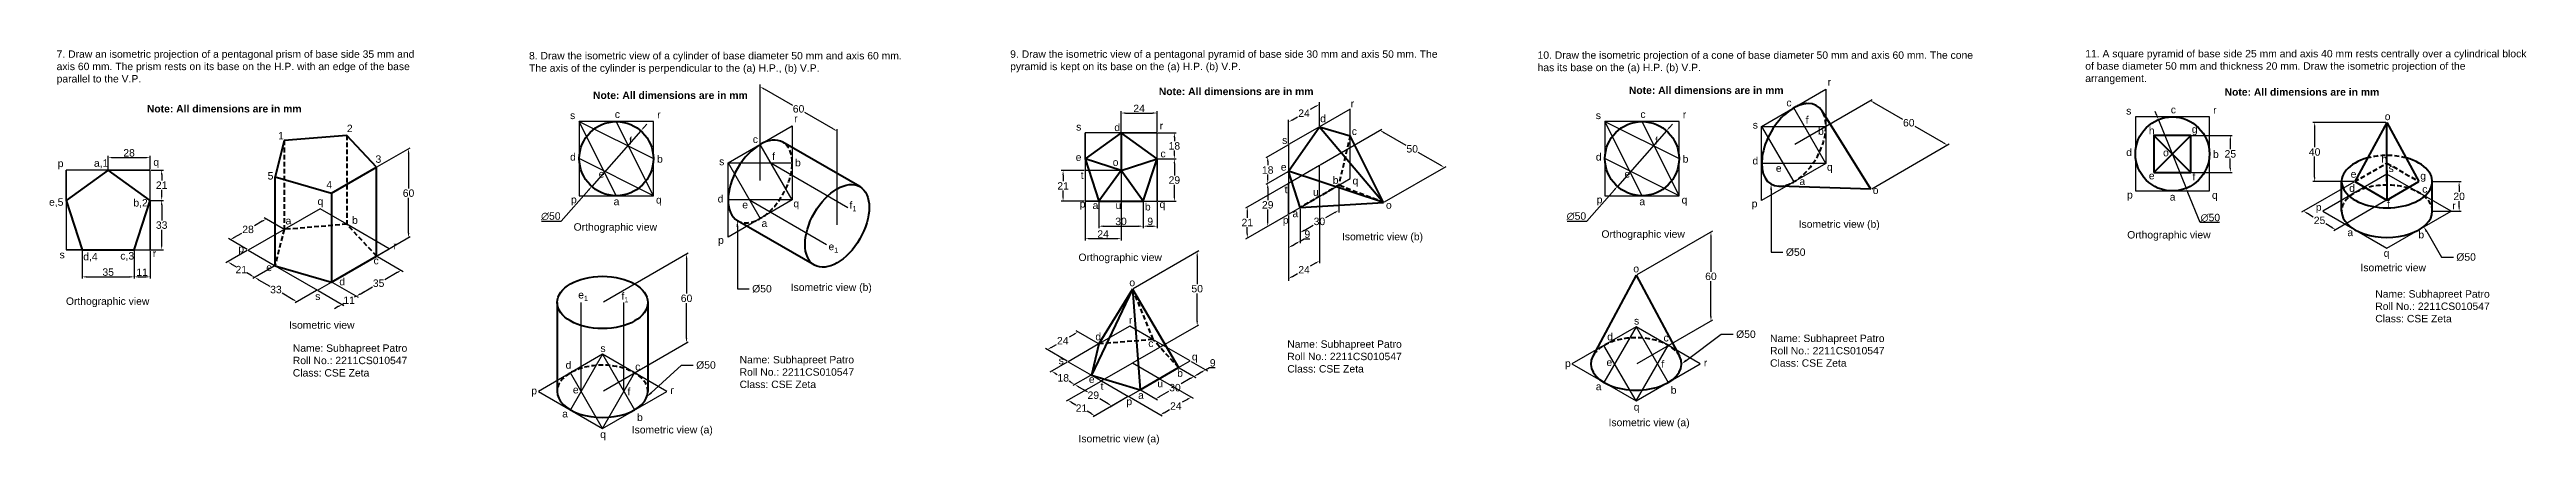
# Model space of a CAD drawing. Header units: millimetres. Extents: x 41 to 5475, y -81 to 189.
# Drawn here: x 2003 to 3674, y -81 to 186 of the extents above; entities that cross this region are included whole.
import ezdxf
from ezdxf import colors
from ezdxf.entities.mleader import LeaderData, LeaderLine
from ezdxf.math import Vec2, Vec3

# ---------------------------------------------------------------- set-up
doc = ezdxf.new("R2010")
doc.units = ezdxf.units.MM
doc.linetypes.add('HIDDEN2', pattern=[4.7625, 3.175, -1.5875])
doc.styles.get("Standard").update_dxf_attribs({"font": 'arial.ttf'})
doc.dimstyles.new('ISO-25', dxfattribs={"dimtxt": 5, "dimasz": 3, "dimexe": 1.25, "dimexo": 0.625, "dimtad": 1, "dimtih": 1, "dimtoh": 1, "dimdec": 0, "dimtxsty": 'Standard', "dimcen": 2.5, "dimadec": 0, "dimazin": 0, "dimtfac": 1, "dimtdec": 0, "dimtmove": 0, "dimatfit": 3, "dimfxl": 1, "dimarcsym": 0})

msp = doc.modelspace()

# ---------------------------------------------------------------- texts
for s, p in [('q', (2183.4, 80.7)), ('b', (2868.5, 95)), ('a', (2161.8, 67.6)), ('b', (2206.7, 68)), ('a', (2706.4, 78)), ('b', (2741.7, 77)), ('a', (2841.3, 72.5)), ('p', (2129.9, 48.7)), ('r', (2234.4, 50.7)), ('e', (2148.8, 36.1)), ('  c', (2217.3, 40.7)), ('s', (2181.8, 16.6)), ('d', (2198.1, 26.5)), ('b', (2763.5, -35.3)), ('a', (2737.1, -50.2))]:
    msp.add_text(s, height=5).set_placement(p)
at = {"char_height": 5, "attachment_point": 1}
for s, width, insert in [('7. Draw an isometric projection of a pentagonal prism of base side 35 mm and axis 60 mm. The prism rests on its base on the H.P. with an edge of the base parallel to the V.P.', 250.064, (2007.3, 185.1)), ('8. Draw the isometric view of a cylinder of base diameter 50 mm and axis 60 mm. The axis of the cylinder is perpendicular to the (a) H.P., (b) V.P.', 262.775, (2326.1, 184)), ('9. Draw the isometric view of a pentagonal pyramid of base side 30 mm and axis 50 mm. The \\Ppyramid is kept on its base on the (a) H.P. (b) V.P.', 325.057, (2650.8, 185.1)), ('10. Draw the isometric projection of a cone of base diameter 50 mm and axis 60 mm. The cone \\Phas its base on the (a) H.P. (b) V.P.', 334.973, (3006.7, 184.4)), ('11. A square pyramid of base side 25 mm and axis 40 mm rests centrally over a cylindrical block \\Pof base diameter 50 mm and thickness 20 mm. Draw the isometric projection of the \\Parrangement.', 367.25, (3376.3, 185.4)), ('{\\fArial|b1|i0|c0|p34;Note: All dimensions are in mm}', 120.575, (2369.3, 157.3)), ('{\\fArial|b1|i0|c0|p34;Note: All dimensions are in mm}', 120.575, (2751.1, 159.9)), ('r', 6.256, (2880.6, 151.7)), ('{\\fArial|b1|i0|c0|p34;Note: All dimensions are in mm}', 120.575, (3068.3, 160.7)), ('c', 11.985, (3174.6, 152.3)), ('r', 6.256, (3202.5, 166.3)), ('{\\fArial|b1|i0|c0|p34;Note: All dimensions are in mm}', 120.575, (3470.3, 159.5)), ('{\\fArial|b1|i0|c0|p34;Note: All dimensions are in mm}', 120.575, (2068.2, 148.2)), ('2', 3.667, (2203.2, 134.9)), ('s', 3.549, (2353.8, 143.7)), ('c', 11.985, (2384, 144.5)), ('r', 6.256, (2412.6, 144.3)), ('r', 6.256, (2505, 141.6)), ('s', 3.549, (2695.3, 136)), ('d', 6.837, (2721.1, 135.6)), ('r', 6.256, (2751.7, 136.7)), ('d', 6.837, (2860, 141.6)), ('s', 3.549, (3046, 143.7)), ('c', 11.985, (3076.1, 144.5)), ('r', 6.256, (3104.7, 144.3)), ('s', 3.549, (3151.9, 137.3)), ('s', 3.549, (3403.9, 146.8)), ('h', 11.295, (3419.2, 133.5)), ('c', 11.985, (3434, 147.6)), ('r', 6.256, (3462.6, 147.4)), ('o', 5.687, (3578.4, 143)), ('1', 3.656, (2156.8, 130)), ('c', 11.985, (2477.1, 127.6)), ('s', 3.549, (2834.3, 127)), ('c', 11.985, (2881.3, 133)), ('b', 6.265, (3196, 133.1)), ('d', 6.837, (3403.9, 118.8)), ('o', 5.687, (3428.8, 118.6)), ('g', 4.899, (3448.2, 134.4)), ('b', 6.265, (3462.5, 117.5)), ('p', 7.581, (2008.1, 111.3)), ('a,1', 12.903, (2032.5, 111.5)), ('q', 7.581, (2072.6, 112.2)), ('5', 8.018, (2149.7, 102.9)), ('3', 11.452, (2222.5, 114.2)), ('d', 6.837, (2353.8, 115.7)), ('b', 6.265, (2412.5, 114.3)), ('s', 3.549, (2454.4, 112.6)), ('b', 6.265, (2505.6, 111.8)), ('t', 3.59, (2698.4, 103.4)), ('o', 5.687, (2720, 112.1)), ('c', 11.985, (2752.2, 117.9)), ('d', 6.837, (3046, 115.7)), ('b', 6.265, (3104.6, 114.3)), ('d', 6.837, (3151.7, 113.1)), ('q', 7.581, (3202, 108.9)), ('e', 7.142, (3419.2, 103)), ('f', 4.15, (3448.7, 102.3)), ('e', 7.142, (3555.4, 104.1)), ('h', 11.295, (3576.1, 114.2)), ('s', 3.549, (3581, 108)), ('g', 4.899, (3602.4, 102.9)), ('e,5', 11.552, (2002.2, 85.2)), ('b,2', 10.579, (2059.1, 84.7)), ('4', 5.629, (2189.3, 96.9)), ('p', 7.581, (2354.4, 86.9)), ('a', 3.29, (2383.2, 85.6)), ('q', 7.581, (2411.8, 86.7)), ('d', 6.837, (2453.4, 87.4)), ('t', 3.59, (2836, 93.7)), ('u', 5.469, (2855.1, 91.9)), ('q', 7.581, (2881.8, 99.6)), ('p', 7.581, (3046.6, 86.9)), ('a', 3.29, (3075.4, 85.6)), ('q', 7.581, (3103.9, 86.7)), ('a', 3.29, (3183.4, 99.2)), ('o', 5.687, (3232.9, 93.2)), ('p', 7.581, (3404.5, 90.1)), ('a', 3.29, (3433.3, 88.7)), ('q', 7.581, (3461.8, 89.9)), ('d', 6.837, (3554.4, 94.6)), ('f', 4.15, (3579.9, 84)), ('c', 11.985, (3603.7, 94)), ('Orthographic view', 63.022, (2356.2, 68.4)), ('a', 3.29, (2483, 70.9)), ('q', 7.581, (2504.5, 84.2)), ('\\A1;f{\\H0.7x;\\S^ 1;}', 9.341, (2542.4, 83.2)), ('p', 7.581, (2697.7, 84)), ('u', 5.469, (2721.9, 83)), ('q', 7.581, (2751.6, 83.7)), ('p', 7.581, (2834.8, 73.1)), ('o', 5.687, (2904.4, 83.2)), ('p', 7.581, (3151.2, 84.2)), ('Isometric view (b)', 91.395, (3182.9, 70.3)), ('p', 7.581, (3531.9, 81.8)), ('r', 6.256, (3624, 82.8)), ('p', 7.581, (2453.7, 59.5)), ('\\A1;e{\\H0.7x;\\S^ 1;}', 5.933, (2528.2, 55.2)), ('Isometric view (b)', 91.395, (2874.7, 61.9)), ('Orthographic view', 63.022, (3049.8, 63.6)), ('Orthographic view', 63.022, (3404.6, 63.1)), ('a', 3.29, (3553.2, 64.7)), ('b', 6.265, (3601.1, 63.2)), ('s', 3.549, (2009.3, 49.7)), ('d,4', 7.424, (2025.3, 48.4)), ('c,3', 10.695, (2050.3, 48.9)), ('r', 6.256, (2072.2, 50.5)), ('Orthographic view', 63.022, (2696.9, 47.9)), ('o', 5.687, (3071.3, 40.3)), ('Isometric view', 91.395, (3562, 41)), ('q', 7.581, (3577.7, 50.7)), ('Orthographic view', 63.022, (2013.6, 18.3)), ('\\A1;e{\\H0.7x;\\S^ 1;}', 6.234, (2359.3, 22.6)), ('\\A1;f{\\H0.7x;\\S^ 1;}', 7.521, (2388.5, 21.7)), ('Isometric view (b)', 91.395, (2502.7, 27.7)), ('o', 5.687, (2731.2, 30.9)), ('Name: Subhapreet Patro\\PRoll No.: 2211CS010547\\PClass: CSE Zeta', 99.9, (3572, 23.2)), ('Isometric view', 91.395, (2164.1, 2.2)), ('r', 6.256, (2730.9, 5.6)), ('s', 3.549, (3071.8, 5)), ('Name: Subhapreet Patro\\PRoll No.: 2211CS010547\\PClass: CSE Zeta', 99.9, (2166.7, -13.4)), ('s', 3.549, (2374.3, -13.5)), ('d', 6.837, (2708.3, -5.6)), ('c', 11.985, (2744, -10.2)), ('Name: Subhapreet Patro\\PRoll No.: 2211CS010547\\PClass: CSE Zeta', 99.9, (2837.8, -10.7)), ('d', 6.837, (3053.7, -5.7)), ('c', 11.985, (3091.7, -6.4)), ('Name: Subhapreet Patro\\PRoll No.: 2211CS010547\\PClass: CSE Zeta', 99.9, (3163.6, -6.8)), ('d', 6.837, (2350.8, -24.8)), ('c', 11.985, (2397.7, -25.9)), ('Name: Subhapreet Patro\\PRoll No.: 2211CS010547\\PClass: CSE Zeta', 99.9, (2468.2, -21.2)), ('s', 3.549, (2683.5, -21.8)), ('q', 7.581, (2773.4, -19.2)), ('p', 7.581, (3025.2, -23.7)), ('r', 6.256, (3118.9, -23.3)), ('p', 7.581, (2327.6, -42.1)), ('r', 6.256, (2421.4, -41.8)), ('t', 3.59, (2711.8, -39)), ('u', 5.469, (2750.1, -37.3)), ('a', 3.29, (3046, -39.3)), ('b', 6.265, (3096.6, -41.7)), ('a', 3.29, (2348.5, -57.7)), ('b', 6.265, (2399, -60.1)), ('p', 7.581, (2729.2, -49.4)), ('Isometric view (a)', 91.395, (3054.6, -63.6)), ('q', 7.581, (3071.6, -53.1)), ('q', 7.581, (2374.1, -71.6)), ('Isometric view (a)', 91.395, (2395.4, -68.5)), ('Isometric view (a)', 91.395, (2696.9, -74.5))]:
    msp.add_mtext_dynamic_manual_height_columns(s, width=width, gutter_width=25, heights=[0], dxfattribs=dict(at, insert=insert))
at = {"linetype": 'HIDDEN2', "lineweight": 53, "char_height": 5, "attachment_point": 1}
for s, width, insert in [('f', 5.478, (3187.6, 140.7)), ('f', 3.53, (2393.7, 126.6)), ('f', 3.53, (3085.9, 126.6)), ('e', 3.925, (2373.1, 104.2)), ('f', 5.478, (2490.1, 116)), ('e', 3.925, (2695, 115.5)), ('e', 3.925, (2833.4, 108.9)), ('e', 3.925, (3065.3, 104.2)), ('e', 2.196, (3167.5, 108.1)), ('e', 2.196, (2470, 83.4)), ('e', 3.925, (3053.2, -23)), ('f', 3.53, (3090.2, -24.2)), ('e', 3.925, (2355.7, -41.5)), ('f', 3.53, (2392.6, -42.7)), ('e', 3.925, (2703.9, -34.4))]:
    msp.add_mtext_dynamic_manual_height_columns(s, width=width, gutter_width=25, heights=[0], dxfattribs=dict(at, insert=insert))

# ---------------------------------------------------------------- blocks, each defined once
blk = doc.blocks.new('*D36')
at = {"color": 0, "lineweight": -2, "transparency": 16777216}
for p, q in [((2059.6, 49.9), (2059.6, 31)), ((2070.4, 49.9), (2070.4, 31)), ((2062.6, 32.2), (2067.4, 32.2))]:
    blk.add_line(p, q, dxfattribs=at)
at = {"color": 0, "transparency": 16777216}
for points in [[(2062.6, 32.7), (2062.6, 31.7), (2059.6, 32.2)], [(2067.4, 32.7), (2067.4, 31.7), (2070.4, 32.2)]]:
    blk.add_solid(points, dxfattribs=at)
at = {"layer": 'Defpoints', "color": 0, "transparency": 16777216}
for p in [(2059.6, 50.5), (2070.4, 50.5), (2070.4, 32.2)]:
    blk.add_point(p, dxfattribs=at)
at = {"color": 0, "transparency": 16777216, "insert": (2065, 35.3), "char_height": 5, "attachment_point": 5}
blk.add_mtext('11', dxfattribs=at)
blk = doc.blocks.new('*D37')
at = {"color": 0, "lineweight": -2, "transparency": 16777216}
for p, q in [((2024.6, 49.9), (2024.6, 31)), ((2059.6, 49.9), (2059.6, 31)), ((2027.6, 32.2), (2056.6, 32.2))]:
    blk.add_line(p, q, dxfattribs=at)
at = {"color": 0, "transparency": 16777216}
for points in [[(2027.6, 32.7), (2027.6, 31.7), (2024.6, 32.2)], [(2056.6, 32.7), (2056.6, 31.7), (2059.6, 32.2)]]:
    blk.add_solid(points, dxfattribs=at)
at = {"layer": 'Defpoints', "color": 0, "transparency": 16777216}
for p in [(2024.6, 50.5), (2059.6, 50.5), (2059.6, 32.2)]:
    blk.add_point(p, dxfattribs=at)
at = {"color": 0, "transparency": 16777216, "insert": (2042.1, 35.4), "char_height": 5, "attachment_point": 5}
blk.add_mtext('35', dxfattribs=at)
blk = doc.blocks.new('*D38')
at = {"color": 0, "lineweight": -2, "transparency": 16777216}
for p, q in [((2071, 83.8), (2079.4, 83.8)), ((2078.2, 80.8), (2078.2, 70.3)), ((2071, 50.5), (2079.4, 50.5)), ((2078.2, 53.5), (2078.2, 63.9))]:
    blk.add_line(p, q, dxfattribs=at)
at = {"color": 0, "transparency": 16777216}
for points in [[(2077.7, 80.8), (2078.7, 80.8), (2078.2, 83.8)], [(2077.7, 53.5), (2078.7, 53.5), (2078.2, 50.5)]]:
    blk.add_solid(points, dxfattribs=at)
at = {"layer": 'Defpoints', "color": 0, "transparency": 16777216}
for p in [(2070.4, 83.8), (2070.4, 50.5), (2078.2, 50.5)]:
    blk.add_point(p, dxfattribs=at)
at = {"color": 0, "transparency": 16777216, "insert": (2078.2, 67.1), "char_height": 5, "attachment_point": 5}
blk.add_mtext('33', dxfattribs=at)
blk = doc.blocks.new('*D39')
at = {"color": 0, "lineweight": -2, "transparency": 16777216}
for p, q in [((2071, 104.3), (2079.4, 104.3)), ((2078.2, 101.3), (2078.2, 97.2)), ((2071, 83.8), (2079.4, 83.8)), ((2078.2, 86.8), (2078.2, 90.9))]:
    blk.add_line(p, q, dxfattribs=at)
at = {"color": 0, "transparency": 16777216}
for points in [[(2077.7, 101.3), (2078.7, 101.3), (2078.2, 104.3)], [(2077.7, 86.8), (2078.7, 86.8), (2078.2, 83.8)]]:
    blk.add_solid(points, dxfattribs=at)
at = {"layer": 'Defpoints', "color": 0, "transparency": 16777216}
for p in [(2070.4, 104.3), (2078.2, 104.3), (2070.4, 83.8)]:
    blk.add_point(p, dxfattribs=at)
at = {"color": 0, "transparency": 16777216, "insert": (2078.2, 94.1), "char_height": 5, "attachment_point": 5}
blk.add_mtext('21', dxfattribs=at)
blk = doc.blocks.new('*D40')
at = {"color": 0, "lineweight": -2, "transparency": 16777216}
for p, q in [((2042.1, 105), (2042.1, 114)), ((2045.1, 112.7), (2067.4, 112.7)), ((2070.4, 105), (2070.4, 114))]:
    blk.add_line(p, q, dxfattribs=at)
at = {"color": 0, "transparency": 16777216}
for points in [[(2045.1, 113.2), (2045.1, 112.2), (2042.1, 112.7)], [(2067.4, 113.2), (2067.4, 112.2), (2070.4, 112.7)]]:
    blk.add_solid(points, dxfattribs=at)
at = {"layer": 'Defpoints', "color": 0, "transparency": 16777216}
for p in [(2042.1, 104.3), (2070.4, 112.7), (2070.4, 104.3)]:
    blk.add_point(p, dxfattribs=at)
at = {"color": 0, "transparency": 16777216, "insert": (2056.2, 115.9), "char_height": 5, "attachment_point": 5}
blk.add_mtext('28', dxfattribs=at)
blk = doc.blocks.new('*D41')
at = {"color": 0, "lineweight": -2, "transparency": 16777216}
for p, q in [((2183.9, 22.9), (2201.2, 12.9)), ((2193.5, 28.4), (2210.7, 18.4)), ((2209.5, 19.1), (2208.2, 18.4)), ((2212.1, 20.6), (2214.7, 22.1)), ((2197.4, 12.1), (2194.8, 10.6)), ((2200, 13.6), (2201.2, 14.4))]:
    blk.add_line(p, q, dxfattribs=at)
at = {"color": 0, "transparency": 16777216}
for points in [[(2211.8, 21.1), (2212.3, 20.2), (2209.5, 19.1)], [(2197.1, 12.6), (2197.6, 11.7), (2200, 13.6)]]:
    blk.add_solid(points, dxfattribs=at)
at = {"layer": 'Defpoints', "color": 0, "transparency": 16777216}
for p in [(2183.3, 23.2), (2192.8, 28.7), (2209.5, 19.1)]:
    blk.add_point(p, dxfattribs=at)
at = {"color": 0, "transparency": 16777216, "insert": (2204.7, 16.4), "char_height": 5, "attachment_point": 5}
blk.add_mtext('11', dxfattribs=at)
blk = doc.blocks.new('*D42')
at = {"color": 0, "lineweight": -2, "transparency": 16777216}
for p, q in [((2223.8, 45.9), (2241.1, 35.9)), ((2237.2, 35.1), (2228.9, 30.3)), ((2193.5, 28.4), (2210.7, 18.4)), ((2212.1, 20.6), (2220.4, 25.4))]:
    blk.add_line(p, q, dxfattribs=at)
at = {"color": 0, "transparency": 16777216}
for points in [[(2237, 35.6), (2237.5, 34.7), (2239.8, 36.6)], [(2211.8, 21.1), (2212.3, 20.2), (2209.5, 19.1)]]:
    blk.add_solid(points, dxfattribs=at)
at = {"layer": 'Defpoints', "color": 0, "transparency": 16777216}
for p in [(2223.2, 46.2), (2239.8, 36.6), (2192.8, 28.7)]:
    blk.add_point(p, dxfattribs=at)
at = {"color": 0, "transparency": 16777216, "insert": (2224.6, 27.9), "char_height": 5, "attachment_point": 5}
blk.add_mtext('35', dxfattribs=at)
blk = doc.blocks.new('*D43')
at = {"color": 0, "lineweight": -2, "transparency": 16777216}
for p, q in [((2135.9, 49.9), (2121.6, 41.6)), ((2125.4, 40.8), (2128.2, 39.2)), ((2138.4, 33.3), (2135.7, 34.9)), ((2154.1, 39.4), (2139.8, 31.1))]:
    blk.add_line(p, q, dxfattribs=at)
at = {"color": 0, "transparency": 16777216}
for points in [[(2125.7, 41.2), (2125.2, 40.4), (2122.8, 42.3)], [(2138.7, 33.7), (2138.2, 32.9), (2141, 31.8)]]:
    blk.add_solid(points, dxfattribs=at)
at = {"layer": 'Defpoints', "color": 0, "transparency": 16777216}
for p in [(2136.6, 50.2), (2122.8, 42.3), (2154.7, 39.7)]:
    blk.add_point(p, dxfattribs=at)
at = {"color": 0, "transparency": 16777216, "insert": (2131.9, 37.1), "char_height": 5, "attachment_point": 5}
blk.add_mtext('21', dxfattribs=at)
blk = doc.blocks.new('*D44')
at = {"color": 0, "lineweight": -2, "transparency": 16777216}
for p, q in [((2154.1, 39.4), (2139.8, 31.1)), ((2143.6, 30.3), (2151.1, 26)), ((2167, 16.8), (2159.5, 21.1)), ((2182.7, 22.9), (2168.3, 14.6))]:
    blk.add_line(p, q, dxfattribs=at)
at = {"color": 0, "transparency": 16777216}
for points in [[(2143.9, 30.7), (2143.4, 29.9), (2141, 31.8)], [(2167.3, 17.2), (2166.8, 16.4), (2169.6, 15.3)]]:
    blk.add_solid(points, dxfattribs=at)
at = {"layer": 'Defpoints', "color": 0, "transparency": 16777216}
for p in [(2154.7, 39.7), (2183.3, 23.2), (2169.6, 15.3)]:
    blk.add_point(p, dxfattribs=at)
at = {"color": 0, "transparency": 16777216, "insert": (2155.3, 23.6), "char_height": 5, "attachment_point": 5}
blk.add_mtext('33', dxfattribs=at)
blk = doc.blocks.new('*D45')
at = {"color": 0, "lineweight": -2, "transparency": 16777216}
for p, q in [((2146.1, 69.7), (2140.8, 66.7)), ((2160.2, 64.6), (2147.4, 72)), ((2135.9, 50.6), (2123.2, 58)), ((2127, 58.7), (2132.3, 61.8))]:
    blk.add_line(p, q, dxfattribs=at)
at = {"color": 0, "transparency": 16777216}
for points in [[(2145.8, 70.2), (2146.3, 69.3), (2148.7, 71.2)], [(2126.8, 59.2), (2127.3, 58.3), (2124.4, 57.2)]]:
    blk.add_solid(points, dxfattribs=at)
at = {"layer": 'Defpoints', "color": 0, "transparency": 16777216}
for p in [(2148.7, 71.2), (2136.6, 50.2), (2160.8, 64.2)]:
    blk.add_point(p, dxfattribs=at)
at = {"color": 0, "transparency": 16777216, "insert": (2136.5, 64.2), "char_height": 5, "attachment_point": 5}
blk.add_mtext('28', dxfattribs=at)
blk = doc.blocks.new('*D46')
at = {"color": 0, "lineweight": -2, "transparency": 16777216}
for p, q in [((2223.8, 106.6), (2246, 119.4)), ((2244.8, 115.7), (2244.8, 91.9)), ((2244.8, 61.7), (2244.8, 85.5)), ((2223.8, 46.6), (2246, 59.4))]:
    blk.add_line(p, q, dxfattribs=at)
at = {"color": 0, "transparency": 16777216}
for points in [[(2244.3, 115.7), (2245.3, 115.7), (2244.8, 118.7)], [(2244.3, 61.7), (2245.3, 61.7), (2244.8, 58.7)]]:
    blk.add_solid(points, dxfattribs=at)
at = {"layer": 'Defpoints', "color": 0, "transparency": 16777216}
for p in [(2223.2, 106.2), (2244.8, 58.7), (2223.2, 46.2)]:
    blk.add_point(p, dxfattribs=at)
at = {"color": 0, "transparency": 16777216, "insert": (2244.8, 88.7), "char_height": 5, "attachment_point": 5}
blk.add_mtext('60', dxfattribs=at)
blk = doc.blocks.new('*D47')
at = {"color": 0, "lineweight": -2, "transparency": 16777216}
for p, q in [((2403.6, 133), (2405.6, 135.3)), ((2401.6, 130.8), (2368.5, 93.3)), ((2347.7, 69.8), (2366.5, 91)), ((2334.5, 69.8), (2347.7, 69.8))]:
    blk.add_line(p, q, dxfattribs=at)
at = {"color": 0, "transparency": 16777216}
for points in [[(2403.2, 133.3), (2403.9, 132.7), (2401.6, 130.8)], [(2366.1, 91.4), (2366.9, 90.7), (2368.5, 93.3)]]:
    blk.add_solid(points, dxfattribs=at)
at = {"layer": 'Defpoints', "color": 0, "transparency": 16777216}
for p in [(2401.6, 130.8), (2368.5, 93.3)]:
    blk.add_point(p, dxfattribs=at)
at = {"color": 0, "transparency": 16777216, "insert": (2340.8, 73.1), "char_height": 5, "attachment_point": 5}
blk.add_mtext('∅50', dxfattribs=at)
blk = doc.blocks.new('*D48')
at = {"color": 0, "lineweight": -2, "transparency": 16777216}
for p, q in [((2376.3, 15.3), (2433.6, 48.4)), ((2432.4, 44.7), (2432.4, 20.9)), ((2432.4, -9.3), (2432.4, 14.5)), ((2376.3, -44.7), (2433.6, -11.6))]:
    blk.add_line(p, q, dxfattribs=at)
at = {"color": 0, "transparency": 16777216}
for points in [[(2431.9, 44.7), (2432.9, 44.7), (2432.4, 47.7)], [(2431.9, -9.3), (2432.9, -9.3), (2432.4, -12.3)]]:
    blk.add_solid(points, dxfattribs=at)
at = {"layer": 'Defpoints', "color": 0, "transparency": 16777216}
for p in [(2432.4, 47.7), (2375.7, 14.9), (2375.7, -45.1)]:
    blk.add_point(p, dxfattribs=at)
at = {"color": 0, "transparency": 16777216, "insert": (2432.4, 17.7), "char_height": 5, "attachment_point": 5}
blk.add_mtext('60', dxfattribs=at)
blk = doc.blocks.new('*D49')
at = {"color": 0, "lineweight": -2, "transparency": 16777216}
for p, q in [((2482.1, 97.3), (2482.1, 162)), ((2484.7, 159.1), (2503.8, 148)), ((2531.4, 132.1), (2512.2, 143.1)), ((2534, 67.3), (2534, 132))]:
    blk.add_line(p, q, dxfattribs=at)
at = {"color": 0, "transparency": 16777216}
for points in [[(2484.9, 159.5), (2484.4, 158.6), (2482.1, 160.6)], [(2531.7, 132.5), (2531.2, 131.6), (2534, 130.6)]]:
    blk.add_solid(points, dxfattribs=at)
at = {"layer": 'Defpoints', "color": 0, "transparency": 16777216}
for p in [(2482.1, 160.6), (2482.1, 96.6), (2534, 66.6)]:
    blk.add_point(p, dxfattribs=at)
at = {"color": 0, "transparency": 16777216, "insert": (2508, 145.6), "char_height": 5, "attachment_point": 5}
blk.add_mtext('60', dxfattribs=at)
blk = doc.blocks.new('*D50')
at = {"color": 0, "lineweight": -2, "transparency": 16777216}
for p, q in [((2710.6, 82.6), (2710.6, 65.1)), ((2740.6, 82.6), (2740.6, 65.1)), ((2713.6, 66.4), (2737.6, 66.4))]:
    blk.add_line(p, q, dxfattribs=at)
at = {"color": 0, "transparency": 16777216}
for points in [[(2713.6, 66.9), (2713.6, 65.9), (2710.6, 66.4)], [(2737.6, 66.9), (2737.6, 65.9), (2740.6, 66.4)]]:
    blk.add_solid(points, dxfattribs=at)
at = {"layer": 'Defpoints', "color": 0, "transparency": 16777216}
for p in [(2710.6, 83.2), (2740.6, 83.2), (2740.6, 66.4)]:
    blk.add_point(p, dxfattribs=at)
at = {"color": 0, "transparency": 16777216, "insert": (2725.6, 69.6), "char_height": 5, "attachment_point": 5}
blk.add_mtext('30', dxfattribs=at)
blk = doc.blocks.new('*D51')
at = {"color": 0, "lineweight": -2, "transparency": 16777216}
for p, q in [((2740.6, 82.6), (2740.6, 65.1)), ((2749.9, 82.6), (2749.9, 65.1)), ((2743.6, 66.4), (2746.9, 66.4))]:
    blk.add_line(p, q, dxfattribs=at)
at = {"color": 0, "transparency": 16777216}
for points in [[(2743.6, 66.9), (2743.6, 65.9), (2740.6, 66.4)], [(2746.9, 66.9), (2746.9, 65.9), (2749.9, 66.4)]]:
    blk.add_solid(points, dxfattribs=at)
at = {"layer": 'Defpoints', "color": 0, "transparency": 16777216}
for p in [(2740.6, 83.2), (2749.9, 83.2), (2749.9, 66.4)]:
    blk.add_point(p, dxfattribs=at)
at = {"color": 0, "transparency": 16777216, "insert": (2745.3, 69.6), "char_height": 5, "attachment_point": 5}
blk.add_mtext('9', dxfattribs=at)
blk = doc.blocks.new('*D52')
at = {"color": 0, "lineweight": -2, "transparency": 16777216}
for p, q in [((2750.5, 111.8), (2762.8, 111.8)), ((2761.6, 108.8), (2761.6, 100.7)), ((2761.6, 86.2), (2761.6, 94.3)), ((2750.5, 83.2), (2762.8, 83.2))]:
    blk.add_line(p, q, dxfattribs=at)
at = {"color": 0, "transparency": 16777216}
for points in [[(2761.1, 108.8), (2762.1, 108.8), (2761.6, 111.8)], [(2761.1, 86.2), (2762.1, 86.2), (2761.6, 83.2)]]:
    blk.add_solid(points, dxfattribs=at)
at = {"layer": 'Defpoints', "color": 0, "transparency": 16777216}
for p in [(2749.9, 111.8), (2749.9, 83.2), (2761.6, 83.2)]:
    blk.add_point(p, dxfattribs=at)
at = {"color": 0, "transparency": 16777216, "insert": (2761.6, 97.5), "char_height": 5, "attachment_point": 5}
blk.add_mtext('29', dxfattribs=at)
blk = doc.blocks.new('*D53')
at = {"color": 0, "lineweight": -2, "transparency": 16777216}
for p, q in [((2750.5, 129.4), (2762.8, 129.4)), ((2761.6, 126.4), (2761.6, 123.8)), ((2761.6, 114.8), (2761.6, 117.4)), ((2750.5, 111.8), (2762.8, 111.8))]:
    blk.add_line(p, q, dxfattribs=at)
at = {"color": 0, "transparency": 16777216}
for points in [[(2761.1, 126.4), (2762.1, 126.4), (2761.6, 129.4)], [(2761.1, 114.8), (2762.1, 114.8), (2761.6, 111.8)]]:
    blk.add_solid(points, dxfattribs=at)
at = {"layer": 'Defpoints', "color": 0, "transparency": 16777216}
for p in [(2749.9, 129.4), (2749.9, 111.8), (2761.6, 111.8)]:
    blk.add_point(p, dxfattribs=at)
at = {"color": 0, "transparency": 16777216, "insert": (2761.6, 120.6), "char_height": 5, "attachment_point": 5}
blk.add_mtext('18', dxfattribs=at)
blk = doc.blocks.new('*D54')
at = {"color": 0, "lineweight": -2, "transparency": 16777216}
for p, q in [((2725.6, 130), (2725.6, 144)), ((2728.6, 142.8), (2746.9, 142.8)), ((2749.9, 130), (2749.9, 144))]:
    blk.add_line(p, q, dxfattribs=at)
at = {"color": 0, "transparency": 16777216}
for points in [[(2728.6, 143.3), (2728.6, 142.3), (2725.6, 142.8)], [(2746.9, 143.3), (2746.9, 142.3), (2749.9, 142.8)]]:
    blk.add_solid(points, dxfattribs=at)
at = {"layer": 'Defpoints', "color": 0, "transparency": 16777216}
for p in [(2749.9, 142.8), (2725.6, 129.4), (2749.9, 129.4)]:
    blk.add_point(p, dxfattribs=at)
at = {"color": 0, "transparency": 16777216, "insert": (2737.8, 145.9), "char_height": 5, "attachment_point": 5}
blk.add_mtext('24', dxfattribs=at)
blk = doc.blocks.new('*D55')
at = {"color": 0, "lineweight": -2, "transparency": 16777216}
for p, q in [((2764.9, -29.2), (2776.1, -35.7)), ((2739.1, -44.4), (2750.3, -50.9)), ((2751.6, -48.6), (2757.8, -45)), ((2772.3, -36.5), (2766.2, -40.1))]:
    blk.add_line(p, q, dxfattribs=at)
at = {"color": 0, "transparency": 16777216}
for points in [[(2751.4, -48.2), (2751.9, -49.1), (2749, -50.2)], [(2772.1, -36), (2772.6, -36.9), (2774.9, -35)]]:
    blk.add_solid(points, dxfattribs=at)
at = {"layer": 'Defpoints', "color": 0, "transparency": 16777216}
for p in [(2764.3, -28.8), (2738.5, -44.1), (2774.9, -35)]:
    blk.add_point(p, dxfattribs=at)
at = {"color": 0, "transparency": 16777216, "insert": (2762, -42.6), "char_height": 5, "attachment_point": 5}
blk.add_mtext('30', dxfattribs=at)
blk = doc.blocks.new('*D56')
at = {"color": 0, "lineweight": -2, "transparency": 16777216}
for p, q in [((2765.1, -29.4), (2776.1, -35.8)), ((2772.9, -24.9), (2783.9, -31.3)), ((2777.4, -33.5), (2780, -32)), ((2782.6, -30.5), (2785.2, -29)), ((2785.2, -29), (2789.1, -29))]:
    blk.add_line(p, q, dxfattribs=at)
at = {"color": 0, "transparency": 16777216}
for points in [[(2777.2, -33.1), (2777.7, -34), (2774.8, -35)], [(2779.8, -31.6), (2780.3, -32.5), (2782.6, -30.5)]]:
    blk.add_solid(points, dxfattribs=at)
at = {"layer": 'Defpoints', "color": 0, "transparency": 16777216}
for p in [(2764.4, -29.1), (2772.2, -24.6), (2782.6, -30.5)]:
    blk.add_point(p, dxfattribs=at)
at = {"color": 0, "transparency": 16777216, "insert": (2787.5, -25.9), "char_height": 5, "attachment_point": 5}
blk.add_mtext('9', dxfattribs=at)
blk = doc.blocks.new('*D57')
at = {"color": 0, "lineweight": -2, "transparency": 16777216}
for p, q in [((2689.3, -24.7), (2674.6, -16.2)), ((2678.5, -15.4), (2682, -13.4)), ((2694.1, -6.4), (2690.5, -8.5)), ((2710.1, -12.7), (2695.4, -4.2))]:
    blk.add_line(p, q, dxfattribs=at)
at = {"color": 0, "transparency": 16777216}
for points in [[(2678.2, -15), (2678.7, -15.8), (2675.9, -16.9)], [(2693.8, -6), (2694.3, -6.8), (2696.7, -4.9)]]:
    blk.add_solid(points, dxfattribs=at)
at = {"layer": 'Defpoints', "color": 0, "transparency": 16777216}
for p in [(2710.7, -13.1), (2675.9, -16.9), (2690, -25.1)]:
    blk.add_point(p, dxfattribs=at)
at = {"color": 0, "transparency": 16777216, "insert": (2686.3, -10.9), "char_height": 5, "attachment_point": 5}
blk.add_mtext('24', dxfattribs=at)
blk = doc.blocks.new('*D58')
at = {"color": 0, "lineweight": -2, "transparency": 16777216}
for p, q in [((2689.3, -25.4), (2677.5, -32.2)), ((2681.4, -33), (2682.6, -33.7)), ((2691.8, -39), (2690.6, -38.3)), ((2704.9, -34.4), (2693.1, -41.2))]:
    blk.add_line(p, q, dxfattribs=at)
at = {"color": 0, "transparency": 16777216}
for points in [[(2681.6, -32.6), (2681.1, -33.4), (2678.8, -31.5)], [(2692, -38.6), (2691.5, -39.4), (2694.4, -40.5)]]:
    blk.add_solid(points, dxfattribs=at)
at = {"layer": 'Defpoints', "color": 0, "transparency": 16777216}
for p in [(2690, -25.1), (2694.4, -40.5), (2705.6, -34.1)]:
    blk.add_point(p, dxfattribs=at)
at = {"color": 0, "transparency": 16777216, "insert": (2686.6, -36), "char_height": 5, "attachment_point": 5}
blk.add_mtext('18', dxfattribs=at)
blk = doc.blocks.new('*D59')
at = {"color": 0, "lineweight": -2, "transparency": 16777216}
for p, q in [((2704.9, -34.4), (2693.1, -41.2)), ((2697, -42), (2702.7, -45.3)), ((2730, -48.9), (2718.2, -55.7)), ((2716.9, -53.5), (2711.2, -50.2))]:
    blk.add_line(p, q, dxfattribs=at)
at = {"color": 0, "transparency": 16777216}
for points in [[(2697.2, -41.6), (2696.7, -42.4), (2694.4, -40.5)], [(2717.1, -53.1), (2716.6, -53.9), (2719.5, -55)]]:
    blk.add_solid(points, dxfattribs=at)
at = {"layer": 'Defpoints', "color": 0, "transparency": 16777216}
for p in [(2705.6, -34.1), (2730.7, -48.6), (2719.5, -55)]:
    blk.add_point(p, dxfattribs=at)
at = {"color": 0, "transparency": 16777216, "insert": (2706.9, -47.7), "char_height": 5, "attachment_point": 5}
blk.add_mtext('29', dxfattribs=at)
blk = doc.blocks.new('*D60')
at = {"color": 0, "lineweight": -2, "transparency": 16777216}
for p, q in [((2701.4, 82.6), (2701.4, 56.8)), ((2725.6, 82.6), (2725.6, 56.8)), ((2704.4, 58), (2722.6, 58))]:
    blk.add_line(p, q, dxfattribs=at)
at = {"color": 0, "transparency": 16777216}
for points in [[(2704.4, 58.5), (2704.4, 57.5), (2701.4, 58)], [(2722.6, 58.5), (2722.6, 57.5), (2725.6, 58)]]:
    blk.add_solid(points, dxfattribs=at)
at = {"layer": 'Defpoints', "color": 0, "transparency": 16777216}
for p in [(2701.4, 83.2), (2725.6, 83.2), (2725.6, 58)]:
    blk.add_point(p, dxfattribs=at)
at = {"color": 0, "transparency": 16777216, "insert": (2713.5, 61.1), "char_height": 5, "attachment_point": 5}
blk.add_mtext('24', dxfattribs=at)
blk = doc.blocks.new('*D61')
at = {"color": 0, "lineweight": -2, "transparency": 16777216}
for p, q in [((2700.7, 103.9), (2685.3, 103.9)), ((2686.5, 100.9), (2686.5, 96.7)), ((2686.5, 86.2), (2686.5, 90.4)), ((2700.7, 83.2), (2685.3, 83.2))]:
    blk.add_line(p, q, dxfattribs=at)
at = {"color": 0, "transparency": 16777216}
for points in [[(2686, 100.9), (2687, 100.9), (2686.5, 103.9)], [(2686, 86.2), (2687, 86.2), (2686.5, 83.2)]]:
    blk.add_solid(points, dxfattribs=at)
at = {"layer": 'Defpoints', "color": 0, "transparency": 16777216}
for p in [(2701.4, 103.9), (2686.5, 83.2), (2701.4, 83.2)]:
    blk.add_point(p, dxfattribs=at)
at = {"color": 0, "transparency": 16777216, "insert": (2686.5, 93.6), "char_height": 5, "attachment_point": 5}
blk.add_mtext('21', dxfattribs=at)
blk = doc.blocks.new('*D62')
at = {"color": 0, "lineweight": -2, "transparency": 16777216}
for p, q in [((2733.9, 24.3), (2778.2, 49.9)), ((2777, 46.2), (2777, 27.3)), ((2777, 2.2), (2777, 21)), ((2733.9, -25.7), (2778.2, -0.1))]:
    blk.add_line(p, q, dxfattribs=at)
at = {"color": 0, "transparency": 16777216}
for points in [[(2776.5, 46.2), (2777.5, 46.2), (2777, 49.2)], [(2776.5, 2.2), (2777.5, 2.2), (2777, -0.8)]]:
    blk.add_solid(points, dxfattribs=at)
at = {"layer": 'Defpoints', "color": 0, "transparency": 16777216}
for p in [(2733.3, 23.9), (2777, -0.8), (2733.3, -26.1)]:
    blk.add_point(p, dxfattribs=at)
at = {"color": 0, "transparency": 16777216, "insert": (2777, 24.2), "char_height": 5, "attachment_point": 5}
blk.add_mtext('50', dxfattribs=at)
blk = doc.blocks.new('*D63')
at = {"color": 0, "lineweight": -2, "transparency": 16777216}
for p, q in [((2731.3, -48.9), (2753.4, -61.7)), ((2752.1, -36.9), (2774.2, -49.7)), ((2754.8, -59.5), (2758.3, -57.4)), ((2770.4, -50.5), (2766.8, -52.5))]:
    blk.add_line(p, q, dxfattribs=at)
at = {"color": 0, "transparency": 16777216}
for points in [[(2770.1, -50), (2770.6, -50.9), (2773, -49)], [(2754.5, -59), (2755, -59.9), (2752.2, -61)]]:
    blk.add_solid(points, dxfattribs=at)
at = {"layer": 'Defpoints', "color": 0, "transparency": 16777216}
for p in [(2730.7, -48.6), (2751.5, -36.6), (2773, -49)]:
    blk.add_point(p, dxfattribs=at)
at = {"color": 0, "transparency": 16777216, "insert": (2762.6, -55), "char_height": 5, "attachment_point": 5}
blk.add_mtext('24', dxfattribs=at)
blk = doc.blocks.new('*D64')
at = {"color": 0, "lineweight": -2, "transparency": 16777216}
for p, q in [((2711.9, -38.4), (2688.6, -51.8)), ((2730, -48.9), (2706.8, -62.3)), ((2692.4, -52.6), (2695.2, -54.2)), ((2705.4, -60.1), (2702.7, -58.5))]:
    blk.add_line(p, q, dxfattribs=at)
at = {"color": 0, "transparency": 16777216}
for points in [[(2692.7, -52.2), (2692.2, -53.1), (2689.8, -51.1)], [(2705.7, -59.7), (2705.2, -60.6), (2708, -61.6)]]:
    blk.add_solid(points, dxfattribs=at)
at = {"layer": 'Defpoints', "color": 0, "transparency": 16777216}
for p in [(2712.5, -38.1), (2730.7, -48.6), (2689.8, -51.1)]:
    blk.add_point(p, dxfattribs=at)
at = {"color": 0, "transparency": 16777216, "insert": (2698.9, -56.4), "char_height": 5, "attachment_point": 5}
blk.add_mtext('21', dxfattribs=at)
blk = doc.blocks.new('*D65')
at = {"color": 0, "lineweight": -2, "transparency": 16777216}
for p, q in [((2838.1, 121.1), (2823.3, 112.6)), ((2838.1, 103.1), (2823.3, 94.6)), ((2824.6, 110.3), (2824.6, 107.5)), ((2824.6, 98.3), (2824.6, 101.2))]:
    blk.add_line(p, q, dxfattribs=at)
at = {"color": 0, "transparency": 16777216}
for points in [[(2824.1, 110.3), (2825.1, 110.3), (2824.6, 113.3)], [(2824.1, 98.3), (2825.1, 98.3), (2824.6, 95.3)]]:
    blk.add_solid(points, dxfattribs=at)
at = {"layer": 'Defpoints', "color": 0, "transparency": 16777216}
for p in [(2838.7, 121.5), (2838.7, 103.5), (2824.6, 95.3)]:
    blk.add_point(p, dxfattribs=at)
at = {"color": 0, "transparency": 16777216, "insert": (2824.6, 104.3), "char_height": 5, "attachment_point": 5}
blk.add_mtext('18', dxfattribs=at)
blk = doc.blocks.new('*D66')
at = {"color": 0, "lineweight": -2, "transparency": 16777216}
for p, q in [((2838.1, 103.1), (2823.3, 94.6)), ((2824.6, 92.3), (2824.6, 84)), ((2838.1, 74.1), (2823.3, 65.6)), ((2824.6, 69.3), (2824.6, 77.7))]:
    blk.add_line(p, q, dxfattribs=at)
at = {"color": 0, "transparency": 16777216}
for points in [[(2824.1, 92.3), (2825.1, 92.3), (2824.6, 95.3)], [(2824.1, 69.3), (2825.1, 69.3), (2824.6, 66.3)]]:
    blk.add_solid(points, dxfattribs=at)
at = {"layer": 'Defpoints', "color": 0, "transparency": 16777216}
for p in [(2838.7, 103.5), (2838.7, 74.5), (2824.6, 66.3)]:
    blk.add_point(p, dxfattribs=at)
at = {"color": 0, "transparency": 16777216, "insert": (2824.6, 80.8), "char_height": 5, "attachment_point": 5}
blk.add_mtext('29', dxfattribs=at)
blk = doc.blocks.new('*D67')
at = {"color": 0, "lineweight": -2, "transparency": 16777216}
for p, q in [((2838.1, 95.1), (2809.5, 78.6)), ((2838.1, 74.1), (2809.5, 57.6)), ((2810.8, 76.4), (2810.8, 72)), ((2810.8, 61.4), (2810.8, 65.7))]:
    blk.add_line(p, q, dxfattribs=at)
at = {"color": 0, "transparency": 16777216}
for points in [[(2810.3, 76.4), (2811.3, 76.4), (2810.8, 79.4)], [(2810.3, 61.4), (2811.3, 61.4), (2810.8, 58.4)]]:
    blk.add_solid(points, dxfattribs=at)
at = {"layer": 'Defpoints', "color": 0, "transparency": 16777216}
for p in [(2838.7, 95.5), (2838.7, 74.5), (2810.8, 58.4)]:
    blk.add_point(p, dxfattribs=at)
at = {"color": 0, "transparency": 16777216, "insert": (2810.8, 68.9), "char_height": 5, "attachment_point": 5}
blk.add_mtext('21', dxfattribs=at)
blk = doc.blocks.new('*D68')
at = {"color": 0, "lineweight": -2, "transparency": 16777216}
for p, q in [((2838.7, 122.2), (2838.7, 138.1)), ((2841.3, 138.2), (2844.8, 140.2)), ((2856.9, 147.2), (2853.3, 145.1)), ((2859.5, 134.2), (2859.5, 150.1))]:
    blk.add_line(p, q, dxfattribs=at)
at = {"color": 0, "transparency": 16777216}
for points in [[(2841, 138.6), (2841.5, 137.8), (2838.7, 136.7)], [(2856.6, 147.6), (2857.1, 146.8), (2859.5, 148.7)]]:
    blk.add_solid(points, dxfattribs=at)
at = {"layer": 'Defpoints', "color": 0, "transparency": 16777216}
for p in [(2859.5, 148.7), (2838.7, 121.5), (2859.5, 133.5)]:
    blk.add_point(p, dxfattribs=at)
at = {"color": 0, "transparency": 16777216, "insert": (2849.1, 142.7), "char_height": 5, "attachment_point": 5}
blk.add_mtext('24', dxfattribs=at)
blk = doc.blocks.new('*D69')
at = {"color": 0, "lineweight": -2, "transparency": 16777216}
for p, q in [((2838.7, 73.7), (2838.7, 50.4)), ((2846.5, 78.2), (2846.5, 54.9)), ((2841.3, 53.4), (2843.9, 54.9)), ((2846.5, 56.4), (2849.1, 57.9)), ((2849.1, 57.9), (2853, 57.9))]:
    blk.add_line(p, q, dxfattribs=at)
at = {"color": 0, "transparency": 16777216}
for points in [[(2841, 53.8), (2841.5, 52.9), (2838.7, 51.9)], [(2843.6, 55.3), (2844.1, 54.4), (2846.5, 56.4)]]:
    blk.add_solid(points, dxfattribs=at)
at = {"layer": 'Defpoints', "color": 0, "transparency": 16777216}
for p in [(2838.7, 74.5), (2846.5, 79), (2846.5, 56.4)]:
    blk.add_point(p, dxfattribs=at)
at = {"color": 0, "transparency": 16777216, "insert": (2851.3, 61), "char_height": 5, "attachment_point": 5}
blk.add_mtext('9', dxfattribs=at)
blk = doc.blocks.new('*D70')
at = {"color": 0, "lineweight": -2, "transparency": 16777216}
for p, q in [((2860.1, 107.8), (2901.7, 131.8)), ((2903, 129.6), (2917.9, 121)), ((2903.4, 82.8), (2945, 106.8)), ((2941.1, 107.6), (2926.2, 116.2))]:
    blk.add_line(p, q, dxfattribs=at)
at = {"color": 0, "transparency": 16777216}
for points in [[(2903.3, 130), (2902.8, 129.1), (2900.4, 131.1)], [(2941.4, 108), (2940.9, 107.2), (2943.7, 106.1)]]:
    blk.add_solid(points, dxfattribs=at)
at = {"layer": 'Defpoints', "color": 0, "transparency": 16777216}
for p in [(2900.4, 131.1), (2859.5, 107.4), (2902.8, 82.5)]:
    blk.add_point(p, dxfattribs=at)
at = {"color": 0, "transparency": 16777216, "insert": (2922.1, 118.6), "char_height": 5, "attachment_point": 5}
blk.add_mtext('50', dxfattribs=at)
blk = doc.blocks.new('*D71')
at = {"color": 0, "lineweight": -2, "transparency": 16777216}
for p, q in [((2872.5, 93.2), (2872.5, 75.6)), ((2846.5, 78.2), (2846.5, 60.6)), ((2849.1, 63.6), (2855.3, 67.1)), ((2869.9, 75.6), (2863.7, 72))]:
    blk.add_line(p, q, dxfattribs=at)
at = {"color": 0, "transparency": 16777216}
for points in [[(2869.6, 76), (2870.1, 75.1), (2872.5, 77.1)], [(2848.8, 64), (2849.3, 63.1), (2846.5, 62.1)]]:
    blk.add_solid(points, dxfattribs=at)
at = {"layer": 'Defpoints', "color": 0, "transparency": 16777216}
for p in [(2872.5, 94), (2846.5, 79), (2872.5, 77.1)]:
    blk.add_point(p, dxfattribs=at)
at = {"color": 0, "transparency": 16777216, "insert": (2859.5, 69.6), "char_height": 5, "attachment_point": 5}
blk.add_mtext('30', dxfattribs=at)
blk = doc.blocks.new('*D72')
at = {"color": 0, "lineweight": -2, "transparency": 16777216}
for p, q in [((2859.5, 85.7), (2859.5, 41.5)), ((2838.7, 73.7), (2838.7, 29.5)), ((2841.3, 32.5), (2844.8, 34.5)), ((2856.9, 41.5), (2853.3, 39.4))]:
    blk.add_line(p, q, dxfattribs=at)
at = {"color": 0, "transparency": 16777216}
for points in [[(2856.6, 41.9), (2857.1, 41), (2859.5, 43)], [(2841, 32.9), (2841.5, 32), (2838.7, 31)]]:
    blk.add_solid(points, dxfattribs=at)
at = {"layer": 'Defpoints', "color": 0, "transparency": 16777216}
for p in [(2859.5, 86.5), (2838.7, 74.5), (2859.5, 43)]:
    blk.add_point(p, dxfattribs=at)
at = {"color": 0, "transparency": 16777216, "insert": (2849.1, 37), "char_height": 5, "attachment_point": 5}
blk.add_mtext('24', dxfattribs=at)
blk = doc.blocks.new('*D73')
at = {"color": 0, "lineweight": -2, "transparency": 16777216}
for p, q in [((3095.7, 133), (3097.7, 135.3)), ((3093.7, 130.8), (3060.6, 93.3)), ((3039.9, 69.8), (3058.6, 91)), ((3026.6, 69.8), (3039.9, 69.8))]:
    blk.add_line(p, q, dxfattribs=at)
at = {"color": 0, "transparency": 16777216}
for points in [[(3095.3, 133.3), (3096.1, 132.7), (3093.7, 130.8)], [(3058.2, 91.4), (3059, 90.7), (3060.6, 93.3)]]:
    blk.add_solid(points, dxfattribs=at)
at = {"layer": 'Defpoints', "color": 0, "transparency": 16777216}
for p in [(3093.7, 130.8), (3060.6, 93.3)]:
    blk.add_point(p, dxfattribs=at)
at = {"color": 0, "transparency": 16777216, "insert": (3032.9, 73.1), "char_height": 5, "attachment_point": 5}
blk.add_mtext('∅50', dxfattribs=at)
blk = doc.blocks.new('*D74')
at = {"color": 0, "lineweight": -2, "transparency": 16777216}
for p, q in [((3073.8, 33.7), (3124.9, 63.3)), ((3123.7, 59.5), (3123.7, 35.7)), ((3123.7, 5.5), (3123.7, 29.4)), ((3073.8, -26.3), (3124.9, 3.3))]:
    blk.add_line(p, q, dxfattribs=at)
at = {"color": 0, "transparency": 16777216}
for points in [[(3123.2, 59.5), (3124.2, 59.5), (3123.7, 62.5)], [(3123.2, 5.5), (3124.2, 5.5), (3123.7, 2.5)]]:
    blk.add_solid(points, dxfattribs=at)
at = {"layer": 'Defpoints', "color": 0, "transparency": 16777216}
for p in [(3073.2, 33.4), (3123.7, 2.5), (3073.2, -26.6)]:
    blk.add_point(p, dxfattribs=at)
at = {"color": 0, "transparency": 16777216, "insert": (3123.7, 32.5), "char_height": 5, "attachment_point": 5}
blk.add_mtext('60', dxfattribs=at)
blk = doc.blocks.new('*D75')
at = {"color": 0, "lineweight": -2, "transparency": 16777216}
for p, q in [((3180.2, 121.7), (3232.5, 151.9)), ((3233.9, 149.7), (3253, 138.6)), ((3280.6, 122.7), (3261.5, 133.7)), ((3232.2, 91.7), (3284.5, 121.9))]:
    blk.add_line(p, q, dxfattribs=at)
at = {"color": 0, "transparency": 16777216}
for points in [[(3234.1, 150.1), (3233.6, 149.2), (3231.3, 151.2)], [(3280.9, 123.1), (3280.4, 122.2), (3283.2, 121.2)]]:
    blk.add_solid(points, dxfattribs=at)
at = {"layer": 'Defpoints', "color": 0, "transparency": 16777216}
for p in [(3231.3, 151.2), (3179.6, 121.3), (3231.5, 91.3)]:
    blk.add_point(p, dxfattribs=at)
at = {"color": 0, "transparency": 16777216, "insert": (3257.2, 136.2), "char_height": 5, "attachment_point": 5}
blk.add_mtext('60', dxfattribs=at)
blk = doc.blocks.new('*D76')
at = {"color": 0, "lineweight": -2, "transparency": 16777216}
for p, q in [((3557.6, 96.2), (3522.3, 75.8)), ((3579.2, 83.7), (3544, 63.3)), ((3526.2, 75.1), (3530.2, 72.8)), ((3542.6, 65.6), (3538.7, 67.9))]:
    blk.add_line(p, q, dxfattribs=at)
at = {"color": 0, "transparency": 16777216}
for points in [[(3526.4, 75.5), (3525.9, 74.6), (3523.6, 76.6)], [(3542.9, 66), (3542.4, 65.1), (3545.2, 64.1)]]:
    blk.add_solid(points, dxfattribs=at)
at = {"layer": 'Defpoints', "color": 0, "transparency": 16777216}
for p in [(3558.2, 96.5), (3579.9, 84), (3545.2, 64.1)]:
    blk.add_point(p, dxfattribs=at)
at = {"color": 0, "transparency": 16777216, "insert": (3534.4, 70.3), "char_height": 5, "attachment_point": 5}
blk.add_mtext('25', dxfattribs=at)
blk = doc.blocks.new('*D77')
at = {"color": 0, "lineweight": -2, "transparency": 16777216}
for p, q in [((3611.1, 96.5), (3629.9, 96.5)), ((3628.6, 93.5), (3628.6, 89.7)), ((3611.1, 76.5), (3629.9, 76.5)), ((3628.6, 79.5), (3628.6, 83.4))]:
    blk.add_line(p, q, dxfattribs=at)
at = {"color": 0, "transparency": 16777216}
for points in [[(3628.1, 93.5), (3629.1, 93.5), (3628.6, 96.5)], [(3628.1, 79.5), (3629.1, 79.5), (3628.6, 76.5)]]:
    blk.add_solid(points, dxfattribs=at)
at = {"layer": 'Defpoints', "color": 0, "transparency": 16777216}
for p in [(3610.5, 96.5), (3610.5, 76.5), (3628.6, 76.5)]:
    blk.add_point(p, dxfattribs=at)
at = {"color": 0, "transparency": 16777216, "insert": (3628.6, 86.5), "char_height": 5, "attachment_point": 5}
blk.add_mtext('20', dxfattribs=at)
blk = doc.blocks.new('*D78')
at = {"color": 0, "lineweight": -2, "transparency": 16777216}
for p, q in [((3579.2, 136.5), (3529.8, 136.5)), ((3531.1, 133.5), (3531.1, 119.7)), ((3531.1, 99.5), (3531.1, 113.4)), ((3557.6, 96.5), (3529.8, 96.5))]:
    blk.add_line(p, q, dxfattribs=at)
at = {"color": 0, "transparency": 16777216}
for points in [[(3530.6, 133.5), (3531.6, 133.5), (3531.1, 136.5)], [(3530.6, 99.5), (3531.6, 99.5), (3531.1, 96.5)]]:
    blk.add_solid(points, dxfattribs=at)
at = {"layer": 'Defpoints', "color": 0, "transparency": 16777216}
for p in [(3579.9, 136.5), (3531.1, 96.5), (3558.2, 96.5)]:
    blk.add_point(p, dxfattribs=at)
at = {"color": 0, "transparency": 16777216, "insert": (3531.1, 116.5), "char_height": 5, "attachment_point": 5}
blk.add_mtext('40', dxfattribs=at)
blk = doc.blocks.new('*D83')
at = {"color": 0, "lineweight": -2, "transparency": 16777216}
for p, q in [((3424.5, 141.1), (3423.4, 143.9)), ((3425.7, 138.3), (3444.4, 92)), ((3453.8, 68.8), (3445.6, 89.2)), ((3467, 68.8), (3453.8, 68.8))]:
    blk.add_line(p, q, dxfattribs=at)
at = {"color": 0, "transparency": 16777216}
for points in [[(3425, 141.3), (3424.1, 140.9), (3425.7, 138.3)], [(3446, 89.4), (3445.1, 89), (3444.4, 92)]]:
    blk.add_solid(points, dxfattribs=at)
at = {"layer": 'Defpoints', "color": 0, "transparency": 16777216}
for p in [(3425.7, 138.3), (3444.4, 92)]:
    blk.add_point(p, dxfattribs=at)
at = {"color": 0, "transparency": 16777216, "insert": (3460.7, 72.1), "char_height": 5, "attachment_point": 5}
blk.add_mtext('∅50', dxfattribs=at)
blk = doc.blocks.new('*D84')
at = {"color": 0, "lineweight": -2, "transparency": 16777216}
for p, q in [((3448.2, 127.7), (3475.4, 127.7)), ((3474.2, 124.7), (3474.2, 118.3)), ((3448.2, 102.7), (3475.4, 102.7)), ((3474.2, 105.7), (3474.2, 112))]:
    blk.add_line(p, q, dxfattribs=at)
at = {"color": 0, "transparency": 16777216}
for points in [[(3473.7, 124.7), (3474.7, 124.7), (3474.2, 127.7)], [(3473.7, 105.7), (3474.7, 105.7), (3474.2, 102.7)]]:
    blk.add_solid(points, dxfattribs=at)
at = {"layer": 'Defpoints', "color": 0, "transparency": 16777216}
for p in [(3447.6, 127.7), (3447.6, 102.7), (3474.2, 102.7)]:
    blk.add_point(p, dxfattribs=at)
at = {"color": 0, "transparency": 16777216, "insert": (3474.2, 115.2), "char_height": 5, "attachment_point": 5}
blk.add_mtext('25', dxfattribs=at)

# ---------------------------------------------------------------- dimensions: what is measured, and where the dimension line sits
for p1, p2, distance, picture, middle in [((2534, 66.6), (2482.1, 96.6), -55.4, '*D49', (2508, 145.6)), ((3231.5, 91.3), (3179.6, 121.3), -51.7, '*D75', (3257.2, 136.2)), ((2725.6, 129.4), (2749.9, 129.4), 13.4, '*D54', (2737.8, 145.9)), ((2838.7, 121.5), (2859.5, 133.5), 13.2, '*D68', (2849.1, 142.7)), ((2042.1, 104.3), (2070.4, 104.3), 8.4, '*D40', (2056.2, 115.9)), ((2223.2, 106.2), (2223.2, 46.2), 21.6, '*D46', (2244.8, 88.7)), ((2749.9, 129.4), (2749.9, 111.8), 11.7, '*D53', (2761.6, 120.6)), ((2838.7, 121.5), (2838.7, 103.5), -14.1, '*D65', (2824.6, 104.3)), ((2902.8, 82.5), (2859.5, 107.4), -40.9, '*D70', (2922.1, 118.6)), ((3447.6, 127.7), (3447.6, 102.7), 26.6, '*D84', (3474.2, 115.2)), ((2070.3925, 83.7711), (2070.3925, 104.3435), -7.7683, '*D39', (2078.1608, 94.0573)), ((2701.4, 103.9), (2701.4, 83.2), -14.9, '*D61', (2686.5, 93.6)), ((2749.9, 111.8), (2749.9, 83.2), 11.7, '*D52', (2761.6, 97.5)), ((2838.7, 103.5), (2838.7, 74.5), -14.1, '*D66', (2824.6, 80.8)), ((2070.4, 83.8), (2070.4, 50.5), 7.8, '*D38', (2078.2, 67.1)), ((2838.7, 95.5), (2838.7, 74.5), -27.9, '*D67', (2810.8, 68.9)), ((2838.7, 74.5), (2859.5, 86.5), -37.7, '*D72', (2849.1, 37)), ((2846.5, 79), (2872.5, 94), -14.6, '*D71', (2859.5, 69.6)), ((3558.2, 96.5), (3579.9, 84), -34.6, '*D76', (3534.4, 70.3)), ((3610.5, 96.5), (3610.5, 76.5), 18.2, '*D77', (3628.6, 86.5)), ((2136.6, 50.2), (2160.8, 64.2), 12.1, '*D45', (2136.5, 64.2)), ((2701.4, 83.2), (2725.6, 83.2), -25.2, '*D60', (2713.5, 61.1)), ((2710.6, 83.2), (2740.6, 83.2), -16.8, '*D50', (2725.6, 69.6)), ((2740.6, 83.2), (2749.9, 83.2), -16.8, '*D51', (2745.3, 69.6)), ((2838.7, 74.5), (2846.5, 79), -19.6, '*D69', (2851.3, 61)), ((2024.6, 50.5), (2059.6, 50.5), -18.3, '*D37', (2042.1, 35.4)), ((2059.6, 50.5), (2070.4, 50.5), -18.3, '*D36', (2065, 35.3)), ((2154.7, 39.7), (2136.6, 50.2), 13.7, '*D43', (2131.9, 37.1)), ((3073.2, 33.4), (3073.2, -26.6), 50.5, '*D74', (3123.7, 32.5)), ((2154.7, 39.7), (2183.3, 23.2), -13.7, '*D44', (2155.3, 23.6)), ((2192.8, 28.7), (2223.2, 46.2), -16.6, '*D42', (2224.6, 27.9)), ((2375.7, -45.1), (2375.7, 14.9), -56.7, '*D48', (2432.4, 17.7)), ((2733.3, 23.9), (2733.3, -26.1), 43.7, '*D62', (2777, 24.2)), ((2183.3, 23.2), (2192.8, 28.7), -16.6, '*D41', (2204.7, 16.4)), ((2710.7, -13.1), (2690, -25.1), -14.1, '*D57', (2686.3, -10.9)), ((2690, -25.1), (2705.6, -34.1), -11.2, '*D58', (2686.6, -36)), ((2738.5, -44.1), (2764.3, -28.8), -10.6, '*D55', (2762, -42.6)), ((2764.4, -29.1), (2772.2, -24.6), -10.4, '*D56', (2787.5, -25.9)), ((2730.7, -48.6), (2712.5, -38.1), 22.6, '*D64', (2698.9, -56.4)), ((2705.6, -34.1), (2730.7, -48.6), -11.2, '*D59', (2706.9, -47.7)), ((2730.7, -48.6), (2751.5, -36.6), -21.5, '*D63', (2762.6, -55))]:
    dim = msp.add_aligned_dim(p1=p1, p2=p2, distance=distance, dimstyle='ISO-25')
    dim.commit()
    dim.dimension.update_dxf_attribs({"geometry": picture, "text_midpoint": middle})
for p1, p2, picture, middle in [((2401.6, 130.8), (2368.5, 93.3), '*D47', (2340.8, 69.8)), ((3093.7, 130.8), (3060.6, 93.3), '*D73', (3032.9, 69.8)), ((3425.7, 138.3), (3444.4, 92), '*D83', (3460.7, 68.8))]:
    dim = msp.add_diameter_dim_2p(p1=p1, p2=p2, dimstyle='ISO-25')
    dim.commit()
    dim.dimension.update_dxf_attribs({"geometry": picture, "text_midpoint": middle, "dimtype": 163})
dim = msp.add_linear_dim(base=(3531.1, 96.5), p1=(3579.9, 136.5), p2=(3558.2, 96.5), angle=90, dimstyle='ISO-25')
dim.commit()
dim.dimension.update_dxf_attribs({"geometry": '*D78', "text_midpoint": (3531.1, 116.5)})

# ---------------------------------------------------------------- linework, layer by layer
for p, q in [((2385, 87), (2360, 137)), ((2360, 137), (2410, 112)), ((2410, 87), (2385, 137)), ((3077.2, 87), (3052.2, 137)), ((3052.2, 137), (3102.2, 112)), ((3102.2, 87), (3077.2, 137)), ((3157.9, 133.8), (3179.6, 96.3)), ((3157.9, 133.8), (3201.2, 133.8)), ((3201.2, 108.8), (3179.6, 146.3)), ((2503.7, 84.1), (2482.1, 121.6)), ((2749.9, 129.4), (2701.4, 129.4)), ((2701.4, 111.8), (2701.4, 129.4)), ((2701.4, 129.4), (2701.4, 83.2)), ((2725.6, 129.4), (2749.9, 129.4)), ((2749.9, 83.2), (2749.9, 129.4)), ((2070.4, 104.3), (2013.8, 104.3)), ((2013.8, 83.8), (2013.8, 104.3)), ((2013.8, 104.3), (2013.8, 50.5)), ((2042.1, 104.3), (2070.4, 104.3)), ((2070.4, 50.5), (2070.4, 104.3)), ((2410, 87), (2360, 112)), ((2460.4, 109.1), (2482.1, 71.6)), ((2460.4, 109.1), (2503.7, 109.1)), ((2489.3, 109.1), (2541.2, 79.1)), ((2725.6, 103.9), (2701.4, 103.9)), ((2725.6, 103.9), (2725.6, 83.2)), ((2749.9, 111.8), (2749.9, 83.2)), ((2838.7, 95.5), (2859.5, 107.5)), ((2859.5, 86.5), (2859.5, 107.5)), ((3102.2, 87), (3052.2, 112)), ((3201.2, 108.8), (3157.9, 108.8)), ((2070.4, 83.8), (2070.4, 50.5)), ((2503.7, 84.1), (2460.4, 84.1)), ((2474.8, 84.1), (2526.8, 54.1)), ((2838.7, 74.5), (2838.7, 95.5)), ((2838.7, 74.5), (2859.5, 86.5)), ((2185.1, 78.2), (2160.8, 64.2)), ((2203.2, 67.7), (2185.1, 78.2)), ((2231.8, 51.2), (2203.2, 67.7)), ((2710.6, 83.2), (2701.4, 83.2)), ((2701.4, 83.2), (2749.9, 83.2)), ((2024.6, 50.5), (2013.8, 50.5)), ((2013.8, 50.5), (2070.4, 50.5)), ((2160.8, 64.2), (2136.6, 50.2)), ((2136.6, 50.2), (2154.7, 39.7)), ((2223.2, 46.2), (2231.8, 51.2)), ((2154.7, 39.7), (2183.3, 23.2)), ((2192.8, 28.7), (2223.2, 46.2)), ((2183.3, 23.2), (2192.8, 28.7)), ((2361.2, -45.1), (2361.2, 14.9)), ((2390.1, -45.1), (2390.1, 14.9)), ((3073.2, -1.6), (3051.5, -39.1)), ((3073.2, -51.6), (3051.5, -14.1)), ((3073.2, -1.6), (3094.8, -39.1)), ((3073.2, -51.6), (3094.8, -14.1)), ((2375.7, -20.1), (2354, -57.6)), ((2375.7, -70.1), (2354, -32.6)), ((2375.7, -20.1), (2397.3, -57.6)), ((2375.7, -70.1), (2397.3, -32.6))]:
    msp.add_line(p, q)
at = {"lineweight": 53}
for p, q in [((3231.5, 91.3), (3198.7, 144.1)), ((3579.9, 136.5), (3558.2, 96.5)), ((3579.9, 96.5), (3579.9, 136.5)), ((3579.9, 136.5), (3601.5, 96.5)), ((2160.8, 124.2), (2154.7, 99.7)), ((2203.2, 127.7), (2160.8, 124.2)), ((2223.2, 106.2), (2203.2, 127.7)), ((2549.3, 93.1), (2497.4, 123.1)), ((2725.6, 129.4), (2725.6, 103.9)), ((2838.7, 103.5), (2859.5, 133.5)), ((2859.5, 133.5), (2902.8, 82.5)), ((2859.5, 133.5), (2880.2, 127.5)), ((2902.8, 82.5), (2880.2, 127.5)), ((3447.6, 102.7), (3422.6, 127.7)), ((3422.6, 102.7), (3447.6, 127.7)), ((2192.8, 88.7), (2223.2, 106.2)), ((2223.2, 46.2), (2223.2, 106.2)), ((2725.6, 103.9), (2701.4, 111.8)), ((2725.6, 103.9), (2710.6, 83.2)), ((2725.6, 103.9), (2749.9, 111.8)), ((2740.6, 83.2), (2725.6, 103.9)), ((2902.8, 82.5), (2838.7, 103.5)), ((2846.5, 79), (2838.7, 103.5)), ((3579.9, 103.9), (3579.9, 84)), ((2154.7, 39.7), (2154.7, 99.7)), ((2154.7, 99.7), (2192.8, 88.7)), ((2192.8, 88.7), (2192.8, 28.7)), ((3231.5, 91.3), (3169.5, 93.4)), ((3549.2, 76.5), (3549.2, 96.5)), ((3610.5, 76.5), (3610.5, 96.5)), ((2518.7, 40.1), (2466.7, 70.1)), ((2846.5, 79), (2902.8, 82.5)), ((2154.7, 39.7), (2192.8, 28.7)), ((2192.8, 28.7), (2223.2, 46.2)), ((2733.3, 23.9), (2705.6, -34.1)), ((2733.3, 23.9), (2710.7, -13.1)), ((2733.3, 23.9), (2738.5, -44.1)), ((2733.3, 23.9), (2764.4, -29.1)), ((3073.2, 33.4), (3043.9, -21.4)), ((3073.2, 33.4), (3102.4, -21.4)), ((2345, 14.9), (2345, -45.1)), ((2406.3, 14.9), (2406.3, -45.1)), ((2710.7, -13.1), (2705.6, -34.1)), ((2738.5, -44.1), (2764.4, -29.1)), ((2705.6, -34.1), (2738.5, -44.1))]:
    msp.add_line(p, q, dxfattribs=at)
at = {"linetype": 'HIDDEN2', "lineweight": 53}
for p, q in [((2160.8, 124.2), (2160.8, 64.2)), ((2203.2, 127.7), (2203.2, 67.7)), ((2880.2, 127.5), (2872.5, 94)), ((2872.5, 94), (2846.5, 79)), ((2902.8, 82.5), (2872.5, 94)), ((2203.2, 67.7), (2160.8, 64.2)), ((2223.2, 46.2), (2203.2, 67.7)), ((2160.8, 64.2), (2154.7, 39.7)), ((2733.3, 23.9), (2747.1, -10.1)), ((2747.1, -10.1), (2710.7, -13.1)), ((2764.4, -29.1), (2747.1, -10.1))]:
    msp.add_line(p, q, dxfattribs=at)
for points in [[(3157.9, 133.8), (3201.2, 158.8), (3201.2, 108.8), (3157.9, 83.8)], [(2360, 137), (2360, 87), (2410, 87), (2410, 137)], [(2460.4, 109.1), (2503.7, 134.1), (2503.7, 84.1), (2460.4, 59.1)], [(2838.7, 121.5), (2838.7, 103.5), (2838.7, 74.5), (2846.5, 79), (2872.5, 94), (2880.2, 98.5), (2880.2, 127.5), (2880.2, 145.5), (2859.5, 133.5)], [(3052.2, 137), (3052.2, 87), (3102.2, 87), (3102.2, 137)], [(3410.1, 90.2), (3460.1, 90.2), (3460.1, 140.2), (3410.1, 140.2)], [(3579.9, 51.5), (3623.2, 76.5), (3579.9, 101.5), (3536.6, 76.5)], [(2730.7, -48.6), (2738.5, -44.1), (2764.4, -29.1), (2772.2, -24.6), (2747.1, -10.1), (2731.5, -1.1), (2710.7, -13.1), (2690, -25.1), (2705.6, -34.1)], [(3073.2, -51.6), (3116.5, -26.6), (3073.2, -1.6), (3029.9, -26.6)], [(2375.7, -70.1), (2419, -45.1), (2375.7, -20.1), (2332.4, -45.1)], [(2730.7, -48.6), (2751.5, -36.6), (2733.3, -26.1), (2712.5, -38.1)]]:
    msp.add_lwpolyline(points, close=True)
at = {"lineweight": 53}
for points in [[(2710.6, 83.2), (2740.6, 83.2), (2749.9, 111.8), (2725.6, 129.4), (2701.4, 111.8)], [(3422.6, 102.7), (3447.6, 102.7), (3447.6, 127.7), (3422.6, 127.7)], [(2024.6, 50.5), (2059.6, 50.5), (2070.4, 83.8), (2042.1, 104.3), (2013.8, 83.8)]]:
    msp.add_lwpolyline(points, close=True, dxfattribs=at)
at = {"linetype": 'HIDDEN2', "lineweight": 53}
msp.add_lwpolyline([(3558.2, 96.5), (3579.9, 109), (3601.5, 96.5)], dxfattribs=at)
at = {"lineweight": 53}
msp.add_lwpolyline([(3558.2, 96.5), (3579.9, 84), (3601.5, 96.5)], dxfattribs=at)
for centre in [(2385, 112), (3077.2, 112), (3435.1, 115.2)]:
    msp.add_circle(centre, 25, dxfattribs=at)
for centre, major_axis, start_param, end_param in [((3179.6, 121.3), (-15.3, -26.5), 2.842527, 6.582251), ((2482.1, 96.6), (-15.3, -26.5), 3.141593, 6.283185), ((3579.9, 96.5), (-30.6, 0), 5.150359, 10.557604), ((3579.9, 76.5), (-30.6, 0), 6.283185, 9.424778), ((3073.2, -26.6), (-30.6, 0), 5.984119, 9.723844), ((2375.7, -45.1), (-30.6, 0), 6.283185, 9.424778)]:
    msp.add_ellipse(centre, major_axis=major_axis, ratio=0.57735, start_param=start_param, end_param=end_param, dxfattribs=at)
at = {"linetype": 'HIDDEN2', "lineweight": 53}
for centre, major_axis, start_param, end_param in [((3179.6, 121.3), (-15.3, -26.5), 0.299066, 2.842527), ((3179.6, 121.3), (-15.3, -26.5), 3.514595, 3.987102), ((2482.1, 96.6), (-15.3, -26.5), 6.283185, 9.424778), ((3579.9, 96.5), (-30.6, 0), 4.274419, 5.150359), ((3579.9, 76.5), (-30.6, 0), 3.141593, 6.283185), ((3073.2, -26.6), (-30.6, 0), 3.440659, 5.984119), ((2375.7, -45.1), (-30.6, 0), 3.141593, 6.283185), ((3073.2, -26.6), (-30.6, 0), 0.673218, 0.785398)]:
    msp.add_ellipse(centre, major_axis=major_axis, ratio=0.57735, start_param=start_param, end_param=end_param, dxfattribs=at)
at = {"lineweight": 53}
for centre, major_axis in [((2534, 66.6), (-15.3, -26.5)), ((2375.7, 14.9), (-30.6, 0))]:
    msp.add_ellipse(centre, major_axis=major_axis, ratio=0.57735, dxfattribs=at)

msp.set_redraw_order([(e.dxf.handle, doc.entitydb.next_handle()) for e in msp.query("TEXT MTEXT ATTDEF DIMENSION ARC_DIMENSION")])  # texts and dimensions are drawn at this point

# ---------------------------------------------------------------- leaders
ml = msp.add_multileader_mtext('Standard')
ml.set_content('%%C50', color=256)
ml.set_leader_properties()
ml.build(insert=Vec2(0, 0))
ctx = ml.context
ctx.base_point, ctx.char_height, ctx.plane_origin = Vec3(3172.3, 48.8), 5, Vec3(3164.3, 94.8)
notes = []
notes.append((ctx, [(0, (1, 1, 0), (3164.3, 48.8), (1, 0), 8, [(0, [(3164.3, 94.8)], 0, [])])]))
ctx.mtext.insert, ctx.mtext.flow_direction = Vec3(3174.3, 51.4), 5
ml = msp.add_multileader_mtext('Standard')
ml.set_content('%%C50', color=256)
ml.set_leader_properties()
ml.build(insert=Vec2(0, 0))
ctx = ml.context
ctx.base_point, ctx.char_height, ctx.plane_origin = Vec3(2474.7, 24.1), 5, Vec3(2466.7, 70.1)
notes.append((ctx, [(0, (1, 1, 0), (2466.7, 24.1), (1, 0), 8, [(0, [(2466.7, 70.1)], 0, [])])]))
ctx.mtext.insert, ctx.mtext.flow_direction = Vec3(2476.7, 26.7), 5
ml = msp.add_multileader_mtext('Standard')
ml.set_content('%%C50', color=256)
ml.set_leader_properties()
ml.build(insert=Vec2(0, 0))
ctx = ml.context
ctx.base_point, ctx.char_height, ctx.plane_origin = Vec3(3624.7, 45.5), 5, Vec3(3604.7, 66.2)
notes.append((ctx, [(0, (1, 1, 0), (3616.7, 45.5), (1, 0), 8, [(0, [(3604.7, 66.2)], 0, [])])]))
ctx.mtext.insert, ctx.mtext.flow_direction = Vec3(3626.7, 48.1), 5
ml = msp.add_multileader_mtext('Standard')
ml.set_content('%%C50', color=256)
ml.set_leader_properties()
ml.build(insert=Vec2(0, 0))
ctx = ml.context
ctx.base_point, ctx.char_height, ctx.plane_origin = Vec3(3138.7, -6.6), 5, Vec3(3103.8, -26.6)
notes.append((ctx, [(0, (1, 1, 0), (3130.7, -6.6), (1, 0), 8, [(0, [(3103.8, -26.6)], 0, [])])]))
ctx.mtext.insert, ctx.mtext.flow_direction = Vec3(3140.7, -4), 5
ml = msp.add_multileader_mtext('Standard')
ml.set_content('%%C50', color=256)
ml.set_leader_properties()
ml.build(insert=Vec2(0, 0))
ctx = ml.context
ctx.base_point, ctx.char_height, ctx.plane_origin = Vec3(2436.9, -27.4), 5, Vec3(2405.5, -48.9)
notes.append((ctx, [(0, (1, 1, 0), (2428.9, -27.4), (1, 0), 8, [(0, [(2405.5, -48.9)], 0, [])])]))
ctx.mtext.insert, ctx.mtext.flow_direction = Vec3(2438.9, -24.8), 5
for ctx, leaders in notes:
    for number, flags, end, landing, length, lines in leaders:
        leader = LeaderData()
        leader.index, (leader.has_last_leader_line, leader.has_dogleg_vector, leader.attachment_direction) = number, flags
        leader.last_leader_point, leader.dogleg_vector, leader.dogleg_length = Vec3(end), Vec3(landing), length
        for number, points, colour, breaks in lines:
            line = LeaderLine()
            line.index, line.vertices, line.color, line.breaks = number, Vec3.list(points), colors.encode_raw_color(colour), breaks
            leader.lines.append(line)
        ctx.leaders.append(leader)

doc.saveas('drawing.dxf')
